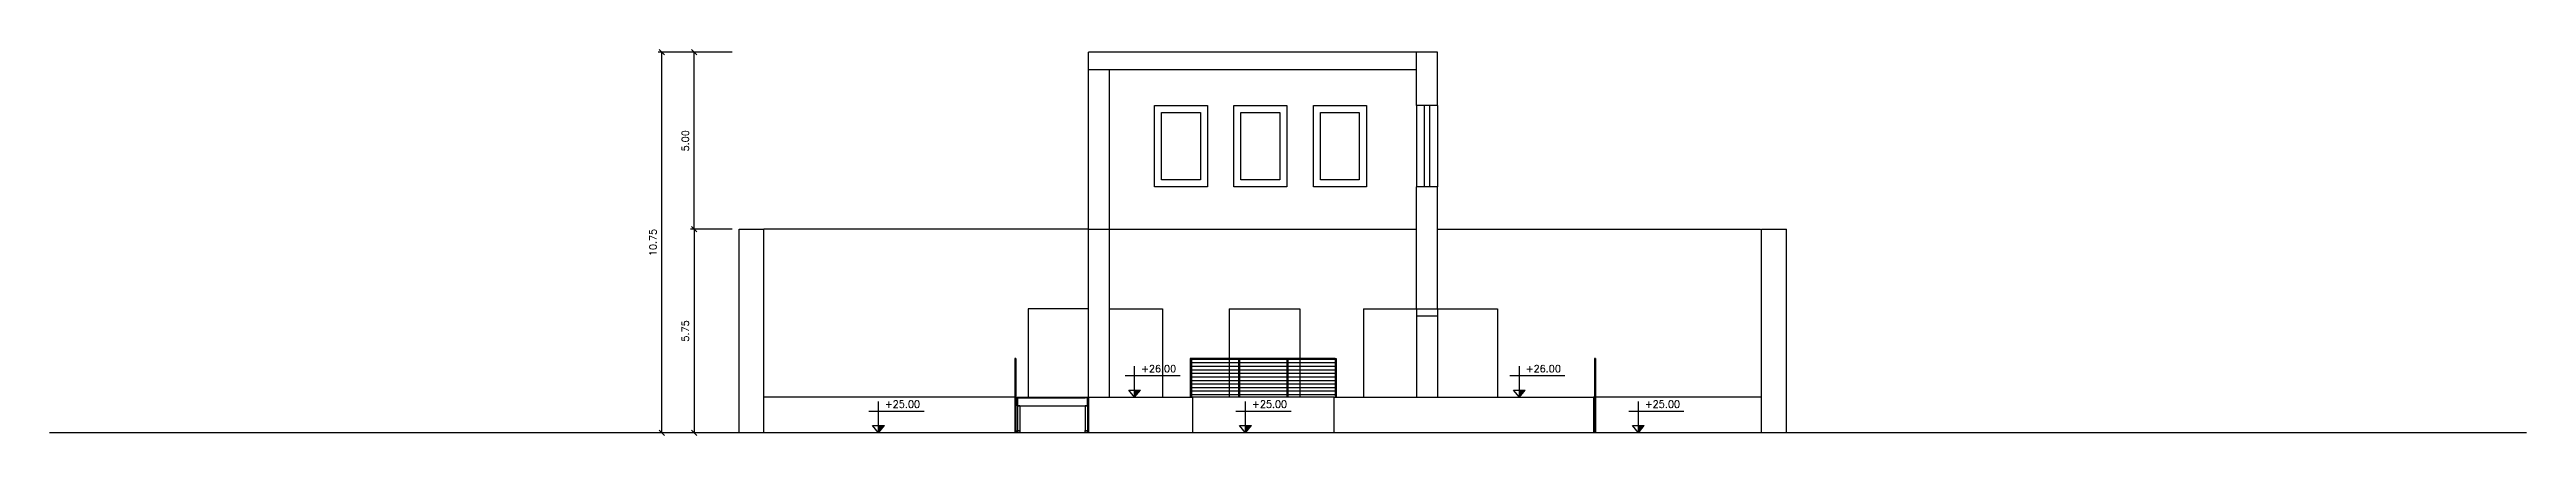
# Model space of a CAD drawing. Header units: millimetres. Extents: x 55520 to 96084, y -58491 to -49645.
# Drawn here: x 61711.6 to 61781.8, y -57343.1 to -57332.2 of the extents above; entities that cross this region are included whole.
import ezdxf
from ezdxf.enums import TextEntityAlignment as Align

# ---------------------------------------------------------------- set-up
doc = ezdxf.new("R2010")
doc.units = ezdxf.units.MM
doc.header["$PDMODE"] = 35
for name, color, linetype in [('Alvenaria Corte', 30, 'Continuous'), ('Alvenaria Vista', 40, 'Continuous'), ('ARQ-COTAS', 1, 'Continuous'), ('ARQ-SÍMBOLOS', 2, 'Continuous'), ('ARQ-TEXTO2', 2, 'Continuous'), ('Esquadrias', 241, 'Continuous'), ('Linha Fina', 100, 'Continuous'), ('Pilares', 181, 'Continuous')]:
    doc.layers.add(name, color=color, linetype=linetype)
doc.layers.add('Intervenções', color=1, linetype='Continuous', true_color=0xff0000)
doc.styles.add('ROMANS', font='romans.shx')
doc.styles.add('Romans_Anot', font='romans.shx')
doc.dimstyles.new('Escala 1-100', dxfattribs={"dimtxt": 0.2, "dimasz": 0.15, "dimexe": 0.1, "dimexo": 0.2, "dimgap": 0.15, "dimtad": 1, "dimzin": 4, "dimdsep": 46, "dimtxsty": 'Romans_Anot', "dimblk": 'OBLIQUE', "dimcen": 0.25, "dimclrd": 256, "dimclre": 256, "dimclrt": 2, "dimadec": 0, "dimazin": 0, "dimtfac": 1, "dimtix": 1, "dimtmove": 2, "dimatfit": 3, "dimfxl": 1, "dimtfillclr": 256, "dimlwd": -1, "dimlwe": -1, "dimarcsym": 0})

msp = doc.modelspace()

# ---------------------------------------------------------------- blocks, each defined once
blk = doc.blocks.new('Nível_Fachada')
at = {"layer": 'ARQ-SÍMBOLOS'}
h = blk.add_hatch(color=1, dxfattribs=at)
h.dxf.hatch_style = 1
h.paths.add_polyline_path([(0.167, 0.202), (0, 0.202), (0, 0)])
at = {"layer": 'ARQ-SÍMBOLOS', "color": 1}
for p, q in [((0, 0), (0, 0.884)), ((-0.271, 0.613), (1.29, 0.613)), ((-0.167, 0.202), (0.167, 0.202)), ((0, 0), (-0.167, 0.202)), ((0, 0), (0.167, 0.202))]:
    blk.add_line(p, q, dxfattribs=at)
at = {"layer": 'ARQ-TEXTO2', "style": 'ROMANS'}
blk.add_attdef('NIVEL-ACABADO', text='', height=0.2, dxfattribs=at).set_placement((0.182, 0.647), align=Align.BOTTOM_LEFT)
blk = doc.blocks.new('_Oblique')
at = {"color": 0, "linetype": 'ByBlock', "lineweight": -2}
blk.add_line((-0.5, -0.5), (0.5, 0.5), dxfattribs=at)
blk = doc.blocks.new('*D231')
at = {"layer": 'ARQ-COTAS', "transparency": 16777216}
for p, q in [((61730.969, -57337.261), (61729.795, -57337.261)), ((61729.895, -57337.261), (61729.895, -57343.011)), ((61730.969, -57343.011), (61729.795, -57343.011))]:
    blk.add_line(p, q, dxfattribs=at)
at = {"layer": 'Defpoints', "color": 0, "transparency": 16777216}
for p in [(61731.169, -57337.261), (61729.895, -57343.011), (61731.169, -57343.011)]:
    blk.add_point(p, dxfattribs=at)
at = {"layer": 'ARQ-COTAS', "transparency": 16777216, "xscale": 0.15, "yscale": 0.15, "zscale": 0.15}
for p, rotation in [((61729.895, -57337.261), 90), ((61729.895, -57343.011), 270)]:
    blk.add_blockref('_Oblique', p, dxfattribs=dict(at, rotation=rotation))
at = {"layer": 'ARQ-COTAS', "color": 2, "transparency": 16777216, "insert": (61729.645, -57340.136), "char_height": 0.2, "attachment_point": 5, "rotation": 90, "style": 'Romans_Anot'}
blk.add_mtext('5.75', dxfattribs=at)
blk = doc.blocks.new('*D233')
at = {"layer": 'ARQ-COTAS', "transparency": 16777216}
for p, q in [((61730.969, -57332.261), (61729.795, -57332.261)), ((61729.895, -57337.261), (61729.895, -57332.261)), ((61730.969, -57337.261), (61729.795, -57337.261))]:
    blk.add_line(p, q, dxfattribs=at)
at = {"layer": 'Defpoints', "color": 0, "transparency": 16777216}
for p in [(61729.895, -57332.261), (61731.169, -57332.261), (61731.169, -57337.261)]:
    blk.add_point(p, dxfattribs=at)
at = {"layer": 'ARQ-COTAS', "transparency": 16777216, "xscale": 0.15, "yscale": 0.15, "zscale": 0.15}
for p, rotation in [((61729.895, -57332.261), 90), ((61729.895, -57337.261), 270)]:
    blk.add_blockref('_Oblique', p, dxfattribs=dict(at, rotation=rotation))
at = {"layer": 'ARQ-COTAS', "color": 2, "transparency": 16777216, "insert": (61729.645, -57334.761), "char_height": 0.2, "attachment_point": 5, "rotation": 90, "style": 'Romans_Anot'}
blk.add_mtext('5.00', dxfattribs=at)
blk = doc.blocks.new('*D234')
at = {"layer": 'ARQ-COTAS', "transparency": 16777216}
for p, q in [((61730.969, -57332.261), (61728.88, -57332.261)), ((61728.98, -57343.011), (61728.98, -57332.261)), ((61730.969, -57343.011), (61728.88, -57343.011))]:
    blk.add_line(p, q, dxfattribs=at)
at = {"layer": 'Defpoints', "color": 0, "transparency": 16777216}
for p in [(61728.98, -57332.261), (61731.169, -57332.261), (61731.169, -57343.011)]:
    blk.add_point(p, dxfattribs=at)
at = {"layer": 'ARQ-COTAS', "transparency": 16777216, "xscale": 0.15, "yscale": 0.15, "zscale": 0.15}
for p, rotation in [((61728.98, -57332.261), 90), ((61728.98, -57343.011), 270)]:
    blk.add_blockref('_Oblique', p, dxfattribs=dict(at, rotation=rotation))
at = {"layer": 'ARQ-COTAS', "color": 2, "transparency": 16777216, "insert": (61728.73, -57337.636), "char_height": 0.2, "attachment_point": 5, "rotation": 90, "style": 'Romans_Anot'}
blk.add_mtext('10.75', dxfattribs=at)

# ---------------------------------------------------------------- dimensions: what is measured, and where the dimension line sits
at = {"layer": 'ARQ-COTAS'}
for base, p1, p2, picture, middle in [((61728.98, -57332.261), (61731.169, -57343.011), (61731.169, -57332.261), '*D234', (61728.73, -57337.636)), ((61729.895, -57332.261), (61731.169, -57337.261), (61731.169, -57332.261), '*D233', (61729.645, -57334.761)), ((61729.895, -57343.011), (61731.169, -57337.261), (61731.169, -57343.011), '*D231', (61729.645, -57340.136))]:
    dim = msp.add_linear_dim(base=base, p1=p1, p2=p2, angle=90, dimstyle='Escala 1-100', dxfattribs=at)
    dim.commit()
    dim.dimension.update_dxf_attribs({"geometry": picture, "text_midpoint": middle})

# ---------------------------------------------------------------- linework, layer by layer
at = {"layer": 'Alvenaria Corte'}
for p, q in [((61750.942, -57332.261), (61750.342, -57332.261)), ((61750.342, -57333.761), (61750.342, -57332.261)), ((61750.942, -57333.761), (61750.942, -57332.261)), ((61750.942, -57333.761), (61750.342, -57333.761)), ((61750.567, -57333.761), (61750.567, -57336.061)), ((61750.717, -57333.761), (61750.717, -57336.061)), ((61750.342, -57339.511), (61750.342, -57336.061)), ((61750.942, -57336.061), (61750.342, -57336.061)), ((61750.942, -57339.511), (61750.942, -57336.061)), ((61731.169, -57343.011), (61731.169, -57337.261)), ((61731.169, -57337.261), (61731.868, -57337.261)), ((61731.868, -57343.011), (61731.868, -57337.261)), ((61741.057, -57342.011), (61741.057, -57337.261)), ((61741.057, -57337.261), (61741.657, -57337.261)), ((61741.657, -57342.011), (61741.657, -57337.261)), ((61760.116, -57343.011), (61760.116, -57337.261)), ((61760.116, -57337.261), (61760.816, -57337.261)), ((61760.816, -57343.011), (61760.816, -57337.261)), ((61750.342, -57339.511), (61750.942, -57339.511))]:
    msp.add_line(p, q, dxfattribs=at)
at = {"layer": 'Alvenaria Vista'}
for p, q in [((61741.057, -57337.261), (61741.057, -57332.261)), ((61750.342, -57332.261), (61741.057, -57332.261)), ((61750.342, -57333.761), (61750.342, -57336.061)), ((61750.942, -57333.761), (61750.942, -57336.061)), ((61741.057, -57337.261), (61731.868, -57337.261)), ((61741.657, -57337.261), (61750.342, -57337.261)), ((61750.942, -57337.261), (61760.085, -57337.261)), ((61739.357, -57339.511), (61739.357, -57342.011)), ((61741.057, -57339.511), (61739.357, -57339.511)), ((61741.657, -57339.511), (61743.157, -57339.511)), ((61743.157, -57339.511), (61743.157, -57342.011)), ((61745.04, -57339.511), (61745.04, -57340.911)), ((61745.04, -57339.511), (61747.04, -57339.511)), ((61747.04, -57339.511), (61747.04, -57340.911)), ((61748.842, -57339.511), (61748.842, -57342.011)), ((61748.842, -57339.511), (61750.342, -57339.511)), ((61750.342, -57339.711), (61750.342, -57342.011)), ((61750.942, -57339.511), (61752.642, -57339.511)), ((61750.942, -57339.711), (61750.942, -57342.011)), ((61752.642, -57339.511), (61752.642, -57342.011)), ((61745.04, -57340.941), (61745.04, -57342.011)), ((61747.04, -57340.941), (61747.04, -57342.011)), ((61738.977, -57342.011), (61731.868, -57342.011)), ((61748.007, -57342.011), (61744.007, -57342.011)), ((61755.387, -57342.011), (61755.352, -57342.011)), ((61760.116, -57342.011), (61755.417, -57342.011))]:
    msp.add_line(p, q, dxfattribs=at)
at = {"layer": 'Alvenaria Vista', "color": 1}
for p, q in [((61750.342, -57332.761), (61741.057, -57332.761)), ((61741.657, -57337.261), (61741.657, -57332.761))]:
    msp.add_line(p, q, dxfattribs=at)
for points in [[(61742.927, -57333.761), (61744.427, -57333.761), (61744.427, -57336.061), (61742.927, -57336.061)], [(61745.177, -57333.761), (61746.677, -57333.761), (61746.677, -57336.061), (61745.177, -57336.061)], [(61747.427, -57333.761), (61748.927, -57333.761), (61748.927, -57336.061), (61747.427, -57336.061)]]:
    msp.add_lwpolyline(points, close=True, dxfattribs=at)
at = {"layer": 'Esquadrias'}
for p, q in [((61750.342, -57339.511), (61750.342, -57339.711)), ((61750.342, -57339.711), (61750.942, -57339.711)), ((61750.942, -57339.511), (61750.942, -57339.711))]:
    msp.add_line(p, q, dxfattribs=at)
at = {"layer": 'Intervenções'}
for p, q in [((61739.007, -57340.911), (61738.977, -57340.911)), ((61738.977, -57340.911), (61738.977, -57343.011)), ((61739.007, -57340.911), (61739.007, -57343.011)), ((61743.972, -57340.911), (61743.942, -57340.911)), ((61743.942, -57340.911), (61743.942, -57342.011)), ((61743.972, -57340.911), (61743.972, -57342.011)), ((61748.042, -57340.911), (61743.972, -57340.911)), ((61745.309, -57340.941), (61743.972, -57340.941)), ((61745.309, -57341.041), (61743.972, -57341.041)), ((61745.309, -57341.141), (61743.972, -57341.141)), ((61745.309, -57341.241), (61743.972, -57341.241)), ((61745.309, -57341.341), (61743.972, -57341.341)), ((61745.309, -57340.911), (61745.309, -57342.011)), ((61745.339, -57340.911), (61745.339, -57342.011)), ((61746.675, -57340.941), (61745.339, -57340.941)), ((61746.675, -57341.041), (61745.339, -57341.041)), ((61746.675, -57341.141), (61745.339, -57341.141)), ((61746.675, -57341.241), (61745.339, -57341.241)), ((61746.675, -57341.341), (61745.339, -57341.341)), ((61746.675, -57340.911), (61746.675, -57342.011)), ((61746.705, -57340.911), (61746.705, -57342.011)), ((61748.057, -57340.941), (61746.705, -57340.941)), ((61748.042, -57341.041), (61746.705, -57341.041)), ((61748.042, -57341.141), (61746.705, -57341.141)), ((61748.042, -57341.241), (61746.705, -57341.241)), ((61748.042, -57341.341), (61746.705, -57341.341)), ((61748.042, -57340.911), (61748.072, -57340.911)), ((61748.042, -57340.911), (61748.042, -57342.011)), ((61748.072, -57340.911), (61748.072, -57342.011)), ((61755.417, -57340.911), (61755.387, -57340.911)), ((61755.387, -57340.911), (61755.387, -57343.011)), ((61755.417, -57340.911), (61755.417, -57343.011)), ((61739.117, -57342.022), (61740.967, -57342.022)), ((61745.309, -57341.441), (61743.972, -57341.441)), ((61745.309, -57341.541), (61743.972, -57341.541)), ((61745.309, -57341.641), (61743.972, -57341.641)), ((61745.309, -57341.741), (61743.972, -57341.741)), ((61745.309, -57341.841), (61743.972, -57341.841)), ((61745.309, -57341.941), (61743.972, -57341.941)), ((61746.675, -57341.441), (61745.339, -57341.441)), ((61746.675, -57341.541), (61745.339, -57341.541)), ((61746.675, -57341.641), (61745.339, -57341.641)), ((61746.675, -57341.741), (61745.339, -57341.741)), ((61746.675, -57341.841), (61745.339, -57341.841)), ((61746.675, -57341.941), (61745.339, -57341.941)), ((61748.042, -57341.441), (61746.705, -57341.441)), ((61748.042, -57341.541), (61746.705, -57341.541)), ((61748.042, -57341.641), (61746.705, -57341.641)), ((61748.042, -57341.741), (61746.705, -57341.741)), ((61748.042, -57341.841), (61746.705, -57341.841)), ((61748.042, -57341.941), (61746.705, -57341.941)), ((61739.047, -57342.256), (61739.047, -57342.951)), ((61739.117, -57342.25), (61740.967, -57342.25)), ((61739.117, -57342.256), (61739.117, -57342.951)), ((61739.117, -57342.256), (61740.967, -57342.256)), ((61740.967, -57342.256), (61740.967, -57342.951)), ((61741.037, -57342.256), (61741.037, -57342.951))]:
    msp.add_line(p, q, dxfattribs=at)
msp.add_lwpolyline([(61741.035, -57342.016), (61739.05, -57342.016, 0.414214), (61739.047, -57342.019), (61739.047, -57342.031, -1), (61739.042, -57342.031), (61739.042, -57342.014, -0.414214), (61739.045, -57342.011), (61741.04, -57342.011, -0.414214), (61741.042, -57342.014), (61741.042, -57342.031, -1), (61741.037, -57342.031), (61741.037, -57342.019, 0.414214)], format="xyb", close=True, dxfattribs=at)
for points in [[(61739.117, -57342.016), (61739.047, -57342.016), (61739.047, -57342.256), (61739.117, -57342.256), (61739.117, -57342.25), (61739.053, -57342.25), (61739.053, -57342.022), (61739.117, -57342.022)], [(61740.967, -57342.016), (61741.037, -57342.016), (61741.037, -57342.256), (61740.967, -57342.256), (61740.967, -57342.25), (61741.031, -57342.25), (61741.031, -57342.022), (61740.967, -57342.022)], [(61739.047, -57342.951), (61739.117, -57342.951), (61739.117, -57342.961), (61739.047, -57342.961)], [(61739.047, -57342.961), (61739.117, -57342.961), (61739.117, -57343.011), (61739.047, -57343.011)], [(61740.967, -57342.951), (61741.037, -57342.951), (61741.037, -57342.961), (61740.967, -57342.961)], [(61740.967, -57342.961), (61741.037, -57342.961), (61741.037, -57343.011), (61740.967, -57343.011)]]:
    msp.add_lwpolyline(points, close=True, dxfattribs=at)
at = {"layer": 'Linha Fina'}
for points in [[(61743.127, -57333.961), (61744.227, -57333.961), (61744.227, -57335.861), (61743.127, -57335.861)], [(61745.377, -57333.961), (61746.477, -57333.961), (61746.477, -57335.861), (61745.377, -57335.861)], [(61747.627, -57333.961), (61748.727, -57333.961), (61748.727, -57335.861), (61747.627, -57335.861)]]:
    msp.add_lwpolyline(points, close=True, dxfattribs=at)
at = {"layer": 'Pilares'}
for p, q in [((61741.057, -57342.011), (61744.007, -57342.011)), ((61741.057, -57342.011), (61741.057, -57343.011)), ((61744.007, -57342.011), (61744.007, -57343.011)), ((61748.007, -57342.011), (61748.007, -57343.011)), ((61748.007, -57342.011), (61755.352, -57342.011)), ((61755.352, -57342.011), (61755.352, -57343.011)), ((61781.767, -57343.011), (61711.649, -57343.011))]:
    msp.add_line(p, q, dxfattribs=at)

# ---------------------------------------------------------------- block references
at = {"layer": 'ARQ-SÍMBOLOS'}
for p, values in [((61742.367, -57342.011), {'NIVEL-ACABADO': '+26.00 '}), ((61753.257, -57342.011), {'NIVEL-ACABADO': '+26.00 '}), ((61735.114, -57343.011), {'NIVEL-ACABADO': '+25.00 '}), ((61745.507, -57343.011), {'NIVEL-ACABADO': '+25.00 '}), ((61756.628, -57343.011), {'NIVEL-ACABADO': '+25.00 '})]:
    msp.add_blockref('Nível_Fachada', p, dxfattribs=at).add_auto_attribs(values)

msp.set_redraw_order([(e.dxf.handle, doc.entitydb.next_handle()) for e in msp.query("TEXT MTEXT ATTDEF DIMENSION ARC_DIMENSION")])  # texts and dimensions are drawn at this point

doc.saveas('drawing.dxf')
